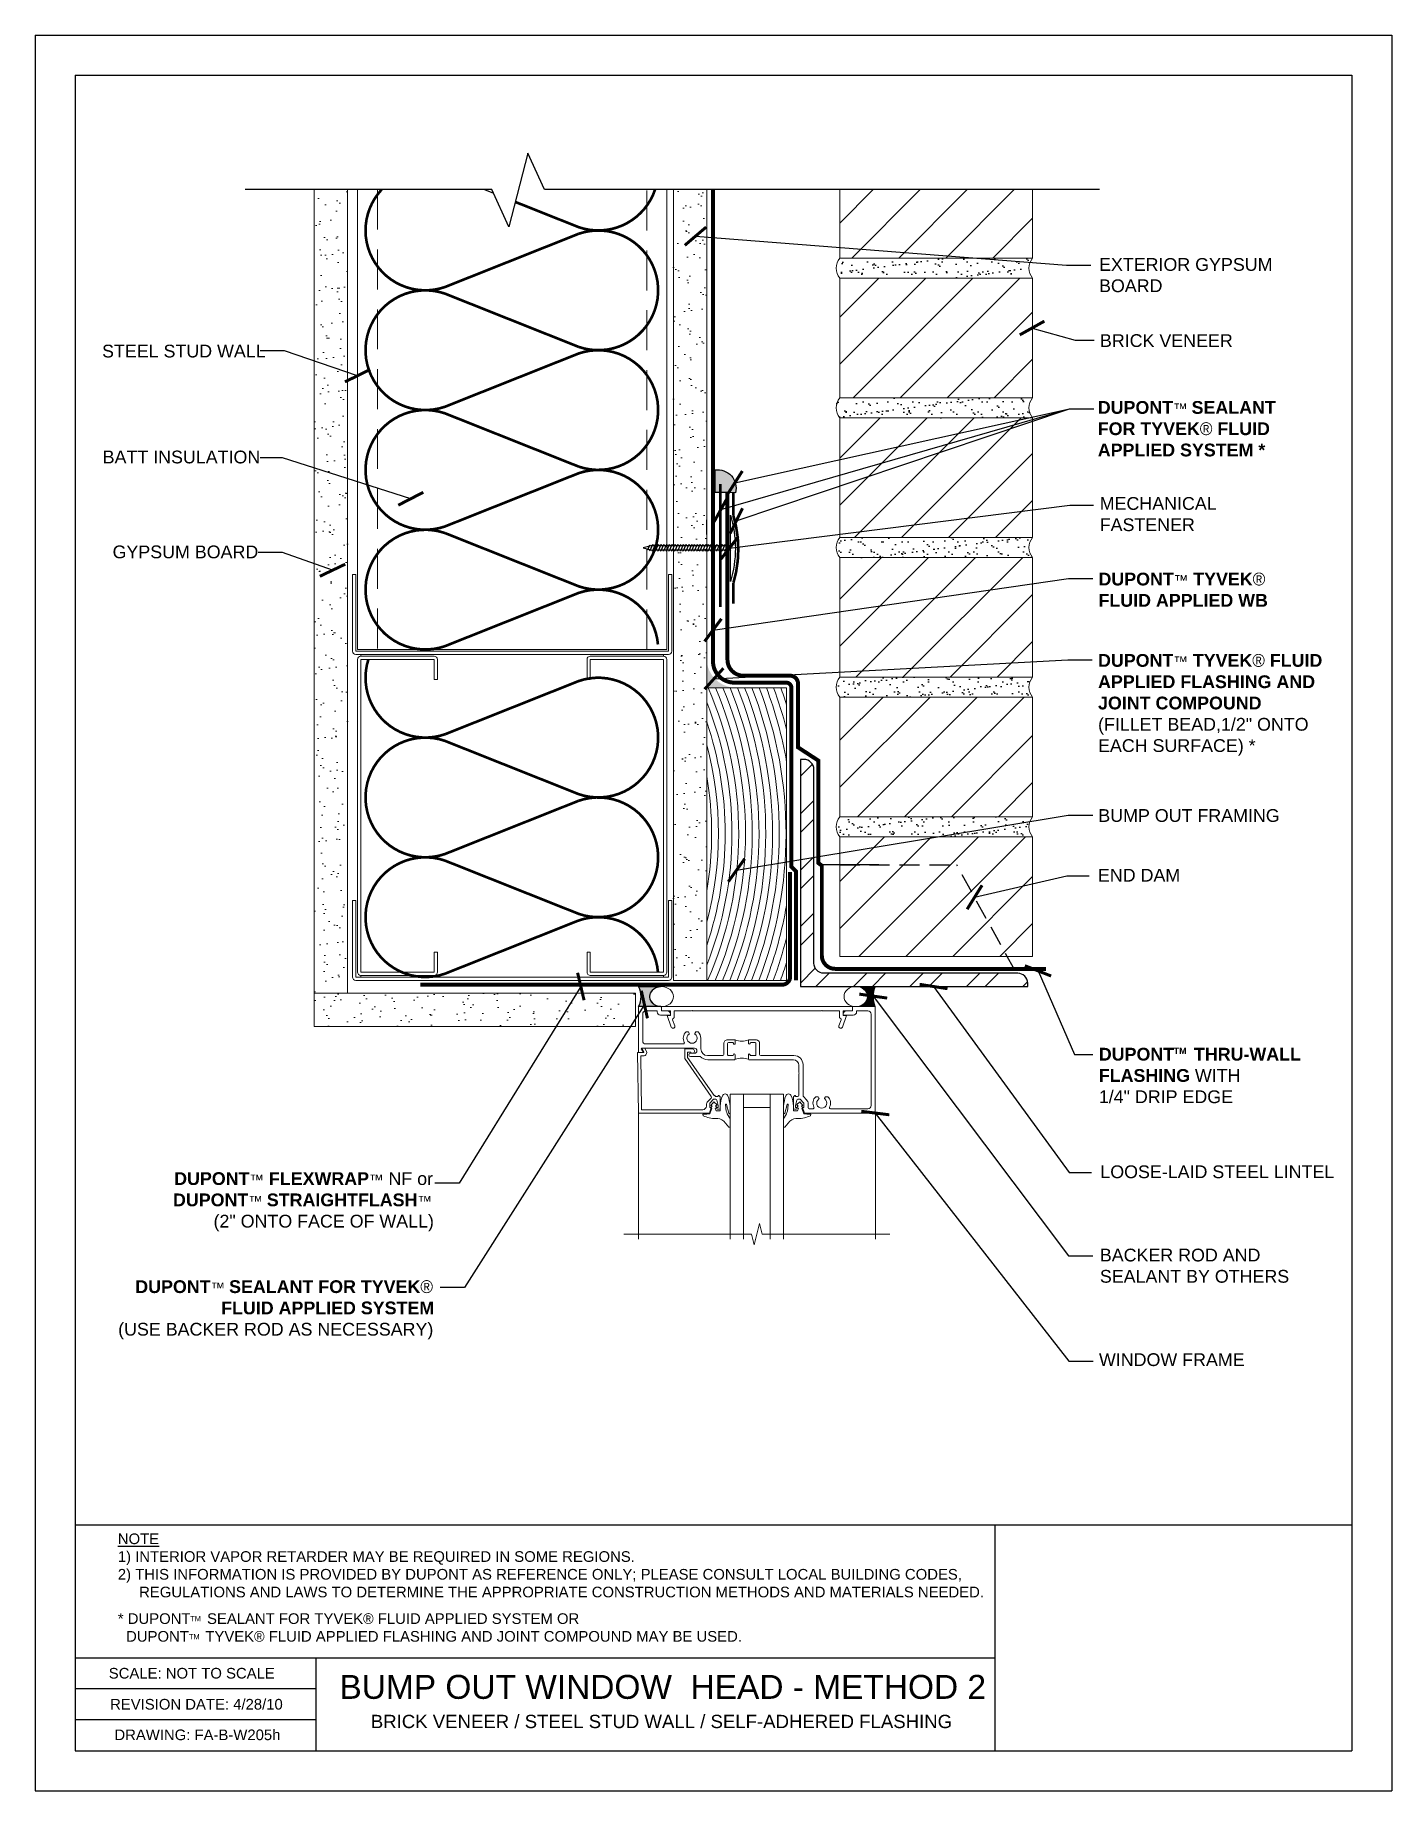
# Model space of a CAD drawing. Extents: x 499.2 to 524.7, y -313 to -280.
import ezdxf

# ---------------------------------------------------------------- set-up
doc = ezdxf.new("R2010")
doc.units = 0
doc.header["$LTSCALE"] = 1.5
doc.header["$MEASUREMENT"] = 0
for name, pattern in [('DASHED', [0.75, 0.5, -0.25]), ('DASHED2', [0.375, 0.25, -0.125]), ('HIDDEN', [0.375, 0.25, -0.125])]:
    doc.linetypes.add(name, pattern=pattern)
doc.layers.get('0').update_dxf_attribs({"color": 8, "linetype": 'CONTINUOUS'})
for name, color, linetype in [('8x11-ttb$0$B', 5, 'CONTINUOUS'), ('CMU', 250, 'CONTINUOUS'), ('DuPont Self-Adhered Flashing', 252, 'CONTINUOUS'), ('DuPont Thru-Wall Flashing', 252, 'CONTINUOUS'), ('INSULATION', 241, 'CONTINUOUS'), ('SEALANT', 250, 'CONTINUOUS'), ('STRUCTURE', 250, 'CONTINUOUS'), ('TEXT', 7, 'CONTINUOUS'), ('Tyvek FA Flashing and Joint Treatment', 150, 'DASHED2'), ('Tyvek FA WB', 10, 'DASHED2')]:
    doc.layers.add(name, color=color, linetype=linetype)
for name, color, linetype, lineweight in [('A-Anno-txt0', 250, 'CONTINUOUS', 18), ('A-Backer Rod', 250, 'CONTINUOUS', 15), ('A-Glazing', 250, 'CONTINUOUS', 15), ('A-Sealant', 250, 'CONTINUOUS', 15), ('A-Window Gasket', 250, 'CONTINUOUS', 13), ('brick', 250, 'CONTINUOUS', 5), ('Gyp Board', 250, 'CONTINUOUS', 20), ('Metal Stud', 250, 'CONTINUOUS', 18), ('Non-Flanged Window', 250, 'CONTINUOUS', 20), ('Wood', 250, 'CONTINUOUS', 20)]:
    doc.layers.add(name, color=color, linetype=linetype, lineweight=lineweight)
doc.layers.add('TYVEK Commercial Wrap D', color=7, linetype='DASHED', true_color=0x00538e)
doc.layers.add('VIEWPORT', color=7, linetype='CONTINUOUS', plot=False)
doc.styles.add('DETAILS', font='sanss___.ttf', dxfattribs={"height": 1})
doc.dimstyles.new('ARCH_1_1-2_IN', dxfattribs={"dimscale": 0, "dimtxt": 0.09375, "dimasz": 0.09375, "dimexe": 0.0625, "dimexo": 0.0625, "dimgap": 0.0625, "dimtad": 1, "dimdec": 4, "dimlfac": 8, "dimzin": 3, "dimdsep": 46, "dimlunit": 4, "dimtxsty": 'Standard', "dimblk1": 'ARCHTICK', "dimblk2": 'ARCHTICK', "dimsah": 1, "dimcen": 0.0625, "dimdle": 0.0625, "dimclrd": 256, "dimclre": 256, "dimclrt": 256, "dimadec": 0, "dimazin": 0, "dimtfac": 1, "dimtdec": 4, "dimtmove": 0, "dimatfit": 3, "dimldrblk": 'ARCHTICK', "dimfxl": 1, "dimfrac": 2, "dimtolj": 1, "dimtzin": 0, "dimlwd": -1, "dimlwe": -1, "dimarcsym": 0})

msp = doc.modelspace()

# ---------------------------------------------------------------- texts
at = {"layer": 'TEXT', "style": 'DETAILS'}
for s, insert, char_height, width, attachment_point in [('EXTERIOR GYPSUM \\PBOARD', (519.1798458023444, -284.2191773976512, 2.979996827461446e-09), 0.239999999976, 6.521350676943849, 1), ('BRICK VENEER', (519.196652951473, -285.6499435248438, 2.979996827461446e-09), 0.239999999976, 6.521350676943849, 1), ('STEEL STUD WALL', (500.4423173934529, -285.8470633193094, 2.979996827461446e-09), 0.239999999976, 6.521350676943849, 1), ('{\\fSansSerif|b1|i0|c2|p2;DUPONT\\fArial|b0|i0|c0|p32;\\H0.8125x;™\\fArial|b1|i0|c0|p32; \\H1.2308x;SEALANT \\PFOR TYVEK\\fSymbol|b0|i0|c2|p18;â\\fArial|b0|i0|c0|p32; \\fArial|b1|i0|c0|p32;FLUID \\PAPPLIED SYSTEM *}', (519.1561567900541, -286.9061643817776, 2.979996827461446e-09), 0.239999999976, 6.521350676943849, 1), ('BATT INSULATION', (500.4534086806157, -287.8380634389629, 2.979996827461446e-09), 0.239999999976, 6.521350676943849, 1), ('MECHANICAL \\PFASTENER ', (519.1926410346581, -288.710754284136, 2.979996827461446e-09), 0.239999999976, 6.521350676943849, 1), ('GYPSUM BOARD', (500.6393450769515, -289.6213318197962, 2.979996827461446e-09), 0.239999999976, 6.521350676943849, 1), ('{\\fSansSerif|b1|i0|c2|p2;DUPONT\\fArial|b0|i0|c0|p32;\\H0.8125x;™\\fSansSerif|b1|i0|c2|p2;\\H1.2308x; TYVEK\\fSymbol|b0|i0|c2|p18;â\\fSansSerif|b1|i0|c2|p2; \\PFLUID APPLIED WB}', (519.169320160827, -290.1321247976113, 2.979996827461446e-09), 0.239999999976, 6.521350676943849, 1), ('{\\fSansSerif|b1|i0|c2|p2;DUPONT\\fArial|b0|i0|c0|p32;\\H0.8125x;™\\fSansSerif|b1|i0|c2|p2;\\H1.2308x; TYVEK\\fSymbol|b0|i0|c2|p18;â\\fSansSerif|b1|i0|c2|p2; FLUID \\PAPPLIED FLASHING AND \\PJOINT COMPOUND\\fSansSerif|b0|i0|c2|p2; \\P(FILLET BEAD,1/2" ONTO \\PEACH SURFACE) *}', (519.1610888737509, -291.6613803245688, 2.979996827461446e-09), 0.239999999976, 6.521350676943849, 1), ('BUMP OUT FRAMING', (519.1665912568845, -294.5761160267043, 2.979996827461446e-09), 0.239999999976, 6.521350676943849, 1), ('END DAM', (519.1596919449769, -295.6984444156681), 0.239999999976, 6.521350676943849, 1), ('\\A1;{\\fSansSerif|b1|i0|c2|p2;DUPONT    THRU-WALL\\PFLASHING} WITH \\P1/4" DRIP EDGE', (519.1756818171162, -299.5837372212573, 2.979996827461446e-09), 0.24, 5.838992667675484, 4), ('LOOSE-LAID STEEL LINTEL', (519.2042878944025, -301.2722970096469, 2.979996827461446e-09), 0.239999999976, 6.521350676943849, 1), ('\\pi1.7625;{\\fSansSerif|b1|i0|c2|p2;DUPONT\\fArial|b0|i0|c0|p32;\\H0.8125x;™\\fSansSerif|b1|i0|c2|p2;\\H1.2308x; FLEXWRAP\\fArial|b0|i0|c0|p32;\\H0.81248x;™\\fSansSerif|b1|i0|c2|p2;\\H1.2308x; \\fSansSerif|b0|i0|c2|p2;NF }or \\P\\pi1.7405;{\\fSansSerif|b1|i0|c2|p2;\\H0.99997x;DUPONT\\fArial|b0|i0|c0|p32;\\H0.8125x;™\\fArial|b1|i0|c0|p32; \\H1.2308x;STRAIGHTFLASH\\fArial|b0|i0|c0|p32;\\H0.81248x;™\\fSansSerif|b0|i0|c2|p2;\\H1.2308x;\\P\\pi2.5023;(2" ONTO FACE OF WALL)}', (500.0344862538478, -301.4003805381039, 2.979996827461446e-09), 0.239999999976, 6.521350676943849, 1), ('BACKER ROD AND \\PSEALANT BY OTHERS', (519.1953315059254, -302.8372761410644, 2.979996827461446e-09), 0.239999999976, 6.521350676943849, 1), ('\\pi1.5423;{\\fSansSerif|b1|i0|c2|p2;DUPONT\\fArial|b0|i0|c0|p32;\\H0.8125x;™\\fArial|b1|i0|c0|p32; \\H1.2308x;SEALANT FOR TYVEK\\fSymbol|b0|i0|c2|p18;â\\fArial|b0|i0|c0|p32; \\P\\pi3.1562;\\fArial|b1|i0|c0|p32;FLUID APPLIED SYSTEM\\P\\pi1.2207;\\fArial|b0|i0|c0|p32;\\H0.99998x;(USE BACKER ROD AS NECESSARY)}', (499.5237303722304, -303.431260785427, 2.979996827461446e-09), 0.239999999976, 7.112845512646311, 1), ('WINDOW FRAME', (519.1784551297517, -304.8033638576882, 2.979996827461446e-09), 0.239999999976, 6.521350676943849, 1), ('{\\LNOTE\\P}1) INTERIOR VAPOR RETARDER MAY BE REQUIRED IN SOME REGIONS.\\P\\pi-0.4,l0.4;2) THIS INFORMATION IS PROVIDED BY DUPONT AS REFERENCE ONLY; PLEASE CONSULT LOCAL BUILDING CODES, REGULATIONS AND LAWS TO DETERMINE THE APPROPRIATE CONSTRUCTION METHODS AND MATERIALS NEEDED.\\P{\\H0.5x;\\P\\pi0,l0;}* DUPONT    SEALANT FOR TYVEK{\\fSymbol|b0|i0|c2|p18;â} FLUID APPLIED SYSTEM OR \\P\\pi-0.2,l0.2;  DUPONT    TYVEK{\\fSymbol|b0|i0|c2|p18;â} FLUID APPLIED FLASHING AND JOINT COMPOUND MAY BE USED.', (500.73827319521, -308.190380644258, 5.959993654922892e-09), 0.2, 16.47484938053185, 1), ('TM', (502.0985050717998, -309.7416017689394, 5.959993654922892e-09), 0.1, 8.310000000000002, 1), ('TM', (502.074252888975, -310.0805632631129, 5.959993654922892e-09), 0.1, 8.310000000000002, 1), ('\\pi-0.033334,l0.033334,t0.1;SCALE: NOT TO SCALE', (500.5680864118429, -310.7170143141563, 2.979996827461445e-09), 0.2, 16.26451670448571, 1), ('\\pi0.76781;{\\H0.9x;BUMP OUT WINDOW  HEAD - METHOD 2} \\P\\pi1.3577;{\\H0.5x;BRICK VENEER / STEEL STUD WALL / SELF-ADHERED FLASHING}', (504.135745387521, -310.8487225061915, 2.979996827461446e-09), 0.5, 13.39364764594225, 1), ('\\pi-0.033334,l0.033334,t0.1;DRAWING: FA-B-W205h', (500.6743289973882, -311.8750869887845, 2.979996827461445e-09), 0.2, 16.26451670448571, 1)]:
    msp.add_mtext(s, dxfattribs=dict(at, insert=insert, char_height=char_height, width=width, attachment_point=attachment_point))
at = {"layer": 'TEXT', "insert": (520.5824224550394, -299.1188485547261, 2.979996827461446e-09), "char_height": 0.12, "attachment_point": 4, "style": 'DETAILS'}
msp.add_mtext('{\\fSansSerif|b1|i0|c2|p2;TM}', dxfattribs=at)

# ---------------------------------------------------------------- blocks, each defined once
blk = doc.blocks.new('_ArchTick')
at = {"color": 0, "linetype": 'ByBlock', "const_width": 0.15}
blk.add_lwpolyline([(-0.5, -0.5), (0.5, 0.5)], dxfattribs=at)
blk = doc.blocks.new('Revsion Date')
at = {"layer": 'TEXT', "insert": (0.000131622949083976, 0.2031688605532622, 2.979996827461446e-09), "char_height": 0.2, "width": 16.26451670448571, "attachment_point": 1, "style": 'DETAILS'}
blk.add_mtext('\\pi-0.033334,l0.033334,t0.1;REVISION DATE: 4/28/10', dxfattribs=at)

# ---------------------------------------------------------------- hatches: boundary and pattern name
at = {"layer": 'brick'}
h = msp.add_hatch(dxfattribs=at)
h.set_pattern_fill('_USER', color=256, scale=0.625, angle=45, style=0, pattern_type=0)
h.set_pattern_definition([(45, (395.1638925467643, -126.9305632864438), (-0.4419417382415922, 0.4419417382415922), [])])
h.paths.add_polyline_path([(517.9312696491797, -286.8439848356936), (517.9312696491793, -284.5939848356936), (514.3062696491795, -284.5939848356936), (514.3062696491795, -286.8439848356936)])
h.paths.add_polyline_path([(517.9312696491795, -289.4689848356936), (517.9312696491795, -287.2189848356936), (514.3062696491795, -287.2189848356936), (514.3062696491795, -289.4689848356936)])
h.paths.add_polyline_path([(514.3062696491797, -289.8439848356936), (514.3062696491795, -292.0939848356936), (517.9312696491795, -292.0939848356936), (517.9312696491795, -289.8439848356936)])
h.paths.add_polyline_path([(514.3062696491795, -292.4689848356936), (514.3062696491795, -294.7189848356936), (517.9312696491795, -294.7189848356936), (517.9312696491795, -292.4689848356936)])
h.paths.add_polyline_path([(517.9312696491795, -295.0939848356936), (514.3062696491795, -295.0939848356936), (514.3062696491797, -295.4689848356937), (516.8147055658926, -295.4689848356936), (517.8497041510495, -297.3439848356937), (517.9312696491797, -297.3439848356936)])
h.paths.add_polyline_path([(516.8147055658926, -295.4689848356936), (514.3062696491797, -295.4689848356936), (514.3062696491795, -297.3439848356936), (517.8497041510495, -297.3439848356937)], flags=16)
h.paths.add_polyline_path([(517.9312696491795, -282.9328470012854), (514.3062696491793, -282.9328470012854), (514.3062696491793, -284.2189848356936), (517.9312696491795, -284.2189848356936)])
at = {"layer": 'CMU'}
h = msp.add_hatch(dxfattribs=at)
h.set_pattern_fill('AR-SAND', color=256, scale=0.15, style=0)
h.set_pattern_definition([(37.50000000000001, (193.7755574613665, -271.5365725593933), (-0.009449003716441223, 0.2890235653519738), [0, -0.228, 0, -0.255, 0, -0.24375]), (7.499999999999999, (193.7755574613665, -271.5365725593933), (0.2654665057901591, 0.423321909784461), [0, -0.123, 0, -0.2055, 0, -0.07875]), (327.5, (193.5910574613665, -271.5365725593933), (0.4671212792627242, 0.0008488580305446746), [0, -0.075, 0, -0.27, 0, -0.3525]), (317.5, (193.5910574613665, -271.5365725593933), (0.450918990685844, 0.1316513347401374), [0, -0.0375, 0, -0.177, 0, -0.2025])])
h.paths.add_polyline_path([(517.9312696491795, -284.2218513362229), (514.3062696491795, -284.2218513362229, 0.3636398934486824), (514.3062696491795, -284.5968513362229), (517.9312696491795, -284.5968513362229, -0.3636398934486824)])
h.paths.add_polyline_path([(517.9312696491795, -286.8468513362229), (514.3062696491795, -286.8468513362229, 0.3636398934486824), (514.3062696491795, -287.2218513362229), (517.9312696491795, -287.2218513362229, -0.3636398934486824)])
h.paths.add_polyline_path([(517.9312696491795, -289.4718513362229), (514.3062696491795, -289.4718513362229, 0.3636398934486845), (514.3062696491795, -289.8468513362229), (517.9312696491795, -289.8468513362229, -0.3636398934486845)])
h.paths.add_polyline_path([(517.9312696491795, -292.0968513362229), (514.3062696491795, -292.0968513362229, 0.3636398934486845), (514.3062696491795, -292.4718513362229), (517.9312696491795, -292.4718513362229, -0.3636398934486845)])
h.paths.add_polyline_path([(517.9312696491795, -294.7218513362229), (514.3062696491795, -294.7218513362229, 0.3636398934486845), (514.3062696491795, -295.0968513362229), (517.9312696491795, -295.0968513362229, -0.3636398934486845)])
at = {"layer": 'Gyp Board'}
h = msp.add_hatch(dxfattribs=at)
h.set_pattern_fill('AR-SAND', color=256, scale=0.25, style=0)
h.set_pattern_definition([(37.50000000000001, (541.1751233216146, -309.7796725247982), (-0.01574833952740204, 0.4817059422532897), [0, -0.38, 0, -0.425, 0, -0.40625]), (7.499999999999999, (541.1751233216146, -309.7796725247982), (0.4424441763169318, 0.7055365163074351), [0, -0.205, 0, -0.3425, 0, -0.13125]), (327.5, (540.8676233216146, -309.7796725247982), (0.7785354654378738, 0.001414763384241124), [0, -0.125, 0, -0.45, 0, -0.5875]), (317.5, (540.8676233216146, -309.7796725247982), (0.7515316511430733, 0.2194188912335623), [0, -0.0625, 0, -0.295, 0, -0.3375])])
h.paths.add_polyline_path([(505.0562696491799, -282.9328470012854), (504.8812789054178, -282.9328470012854), (504.43126964918, -282.9328470012854), (504.4312696491796, -298.034137234004), (505.0562696491796, -298.034137234004)])
h.paths.add_polyline_path([(511.8062696491796, -282.9328470012854), (511.1812696491798, -282.9328470012854), (511.1812696491796, -297.794137234004), (511.8062696491796, -297.794137234004)])
h = msp.add_hatch(dxfattribs=at)
h.set_pattern_fill('AR-SAND,_O', color=256, scale=0.25, angle=-90.00000000000001)
h.set_pattern_definition([(127.5, (1065.471153849544, -2080.183912093076), (-0.4817059422532897, -0.01574833952740195), [0, -0.38, 0, -0.425, 0, -0.40625]), (97.49999999999987, (1065.471153849544, -2080.183912093076), (-0.705536516307435, 0.4424441763169319), [0, -0.205, 0, -0.3425, 0, -0.13125]), (57.49999999999998, (1065.471153849544, -2080.491412093076), (-0.001414763384240926, 0.7785354654378738), [0, -0.1249999999999995, 0, -0.4499999999999982, 0, -0.5874999999999964]), (47.49999999999996, (1065.471153849544, -2080.491412093076), (-0.2194188912335621, 0.7515316511430734), [0, -0.0625, 0, -0.295, 0, -0.3375])])
h.paths.add_polyline_path([(504.4312696491796, -298.034137234004), (504.4312696491796, -298.659137234004), (510.4658420913984, -298.659137234004), (510.4658420913984, -298.034137234004)])
at = {"layer": 'SEALANT', "linetype": 'Continuous'}
h = msp.add_hatch(color=256, dxfattribs=at)
edge = h.paths.add_edge_path()
edge.add_arc((512.0131088571343, -288.5413199656446), 0.3441322299249296, -14.641672197195192, 98.43551844311838, ccw=False)
edge.add_line((512.3460655925588, -288.6283073440887), (512.2347517612112, -288.6278548203285))
edge.add_line((512.2347517612112, -288.6278548203285), (511.9626259446813, -288.6278548203285))
edge.add_line((511.9626259446813, -288.6278548203285), (511.9626259446813, -288.2009107013415))
at = {"layer": 'SEALANT'}
h = msp.add_hatch(color=256, dxfattribs=at)
h.dxf.hatch_style = 1
edge = h.paths.add_edge_path()
edge.add_line((510.9423683263657, -298.2885868796396), (510.5268336751898, -298.2885868796396))
edge.add_arc((510.1557632520482, -298.1011295898651), 0.4157324793904046, 333.198015599936, 386.9109299082614)
edge.add_line((510.5264765624643, -297.9129670646364), (510.9365640894052, -297.9129670646364))
edge.add_arc((510.9598227159136, -298.1670262672221), 0.2551216222226348, 95.23073682215808, 135.4163850388761)
edge.add_arc((510.894257212425, -298.1006372004645), 0.1618272552155245, 135.8626433203986, 215.6300560562126)
edge.add_arc((510.9519037875986, -298.0512123723063), 0.2375659524272433, 217.219695169789, 267.6996346296816)
h = msp.add_hatch(color=256, dxfattribs=at)
h.dxf.hatch_style = 1
edge = h.paths.add_edge_path()
edge.add_line((514.9768288635508, -297.9103091844898), (514.6066868683388, -297.9103091844898))
edge.add_ellipse((514.6066868683392, -298.0994277985775), major_axis=(0.2192275069742515, -5.369347959466155e-17), ratio=0.8626591466456878, start_angle=270, end_angle=450, ccw=False)
edge.add_line((514.6066868683389, -298.2885464126654), (514.9745600179094, -298.2885464126654))
edge.add_arc((515.4593751222517, -298.1023291438825), 0.5193482036083467, 158.3008732832439, 201.0117606362948, ccw=False)
at = {"layer": 'STRUCTURE'}
h = msp.add_hatch(dxfattribs=at)
h.set_pattern_fill('ANSI32', color=256, scale=2, style=0)
h.set_pattern_definition([(45, (0, -315.0262882747649), (-0.5303300858899106, 0.5303300858899107), []), (45, (0.35355339, -315.0262882747649), (-0.5303300858899106, 0.5303300858899107), [])])
edge = h.paths.add_edge_path()
edge.add_line((513.5708706782061, -294.8270686815558), (513.5708706782061, -297.9103031456191))
edge.add_line((513.5708706782061, -297.9103031456191), (515.768559493747, -297.9103031456191))
edge.add_line((515.768559493747, -297.9103031456191), (517.8386396366518, -297.9103031456191))
edge.add_line((517.8386396366518, -297.9103031456191), (517.8386396366518, -297.847803145619))
edge.add_arc((517.6511396366518, -297.847803145619), 0.1875, 0, 90)
edge.add_line((517.6511396366518, -297.660303145619), (515.768559493747, -297.660303145619))
edge.add_line((515.768559493747, -297.6603031456191), (514.0083706782061, -297.6603031456191))
edge.add_arc((514.0083706782061, -297.4728031456191), 0.1874999999999964, 179.9999999999989, 270, ccw=False)
edge.add_line((513.8208706782061, -297.4728031456191), (513.8208706782061, -294.7244574037669))
edge.add_line((513.8208706782061, -294.724457403767), (513.8208706782061, -293.8300341871734))
edge.add_arc((513.6333706782061, -293.8300341871734), 0.1875, 0, 90)
edge.add_line((513.6333706782061, -293.6425341871734), (513.5708706782061, -293.6425341871734))
edge.add_line((513.5708706782061, -293.6425341871734), (513.5708706782061, -294.8270686815557))
at = {"layer": 'Tyvek FA Flashing and Joint Treatment', "ltscale": 0.5}
h = msp.add_hatch(color=256, dxfattribs=at)
h.dxf.hatch_style = 1
edge = h.paths.add_edge_path()
edge.add_line((511.8062696491796, -292.2931318699411), (511.8062696491796, -291.7931318699412))
edge.add_arc((512.3583381833517, -291.741063335769), 0.554518528702023, 185.3879330116911, 264.612066988313)
edge.add_line((512.3062696491796, -292.2931318699411), (511.8062696491796, -292.2931318699411))

# ---------------------------------------------------------------- linework, layer by layer
at = {"layer": '8x11-ttb$0$B', "color": 7}
for p, q in [((499.9336701155289, -280.7784869836718, 2.979996827461446e-09), (499.9336701155289, -312.2784869836718, 2.979996827461446e-09)), ((499.9336701155289, -280.7784869836718, 2.979996827461446e-09), (523.9336701155289, -280.7784869836718, 2.979996827461446e-09)), ((523.9336701155289, -280.7784869836718, 2.979996827461446e-09), (523.9336701155289, -312.2784869836718, 2.979996827461446e-09)), ((499.9336701155289, -310.5278207188284, 2.979996827461446e-09), (517.2222171283679, -310.5278207188284, 2.979996827461446e-09)), ((499.9336701155289, -312.2784869836718, 2.979996827461446e-09), (523.9336701155289, -312.2784869836718, 2.979996827461446e-09))]:
    msp.add_line(p, q, dxfattribs=at)
for points, elevation in [([(523.9336701155289, -308.0331666704011), (499.9336701155289, -308.0331666704011)], 2.979996827461446e-09), ([(517.2222171283679, -308.0331666704011), (517.2222171283679, -312.2784869836718)], 2.979996827461446e-09), ([(504.4602203942488, -310.5278207188284), (504.4602203942488, -312.2784869836718)], 2.979996827461446e-09), ([(504.4602203942488, -311.1114207188284), (499.9336701155289, -311.1114207188284)], 2.979996827461445e-09), ([(504.4602203942488, -311.6950207188283), (499.9336701155289, -311.6950207188283)], 2.979996827461445e-09)]:
    msp.add_lwpolyline(points, dxfattribs=dict(at, elevation=elevation))
at = {"layer": 'A-Anno-txt0', "lineweight": 13}
msp.add_lwpolyline([(510.2476259085857, -302.5656904663118), (512.6476159085857, -302.5656904663118), (512.6976359085857, -302.7656704663117), (512.7976159085856, -302.3656904663117), (512.8476159085858, -302.5656904663118), (515.2476259085859, -302.5656904663118)], dxfattribs=at)
at = {"layer": 'A-Backer Rod'}
for centre, major_axis, ratio in [((510.957375922859, -298.1005896962925), (0.2256227642255621, -1.381495353187958e-17), 0.8319303761802328), ((514.6066868683389, -298.0994277985775), (0.2192275069742516, -5.369347959466161e-17), 0.8626591466456875)]:
    msp.add_ellipse(centre, major_axis=major_axis, ratio=ratio, dxfattribs=at)
at = {"layer": 'A-Glazing'}
for p, q in [((512.2481335906257, -299.9328420419969), (512.2481335906257, -302.6596110154263)), ((512.4981335906257, -299.9328420419969), (512.4981335906257, -302.6596110154263)), ((512.9981335906257, -299.9328420419969), (512.9981335906257, -302.6596110154263)), ((513.2481335906257, -299.9328420419969), (513.2481335906257, -302.6596110154263))]:
    msp.add_line(p, q, dxfattribs=at)
at = {"layer": 'A-Sealant'}
for centre, radius, start, end in [((515.459375122252, -298.1023291438825), 0.519348203608798, 158.300873283251, 201.011760636267), ((512.4650730558728, -298.58472531764), 0.3518166098422099, 249.1882451131787, 290.8117548868212), ((512.4650730558728, -299.6074484416392), 0.3518166098422099, 69.1882451131787, 110.8117548868213)]:
    msp.add_arc(centre, radius, start, end, dxfattribs=at)
at = {"layer": 'A-Window Gasket'}
for points in [[(511.8746449947719, -300.1938400138325), (511.9014615213108, -300.1987143144304), (511.8673313971897, -300.3059489121122), (511.8063847465297, -300.3108232109909), (511.730829876171, -300.3078420419969), (511.7409204177291, -300.3388515846182, 0.1257100272134179), (511.9729118197513, -300.3905939122118, -0.2260837189018228), (512.1264973801829, -300.4403117708559), (512.2220526898425, -300.5512523890162, 0.6449762263124317), (512.2479869818605, -300.5395110465427), (512.2464072448327, -300.4102741109132, 0.1518691569180708), (512.2300544682362, -300.3658389565639), (512.191551279941, -300.3059131772955, -0.02934546717884474), (512.1741563907381, -300.2540305341029), (512.1569261011546, -300.1322365242659, -0.6538117075652882), (512.1771669120574, -300.1252497873005), (512.2212586592798, -300.2904987047904, 0.8886355728344962), (512.2464072448327, -300.288437273891), (512.2464072448327, -300.1541916534983, 0.06420464893641442), (512.2039747829233, -299.965575396791, 0.6896355001773956), (512.101366052535, -299.965575396791, 0.07035608683589237), (512.0601335906256, -300.1541916534983), (512.0601335906256, -300.249894463832), (511.9867868326492, -300.249894463832), (511.9648460378317, -300.1962771641314), (512.0038518957451, -300.1914028652528), (511.969721769553, -300.1548456159259), (512.0014140298842, -300.1329112666735), (511.9404673771535, -300.0792939686924), (511.8843964582148, -300.1450970164492), (511.9087751188929, -300.1548456159259)], [(513.6216221864797, -300.1938400138325), (513.5948056599407, -300.1987143144304), (513.6289357840619, -300.3059489121122), (513.689882434722, -300.3108232109909), (513.7654373050807, -300.3078420419969), (513.7553467635223, -300.3388515846182, -0.1257100272134179), (513.5233553615003, -300.3905939122118, 0.2260837189018228), (513.3697698010687, -300.4403117708559), (513.2742144914091, -300.5512523890162, -0.6449762263124317), (513.2482801993906, -300.5395110465427), (513.2498599364187, -300.4102741109132, -0.1518691569180708), (513.2662127130152, -300.3658389565639), (513.3047159013106, -300.3059131772955, 0.02934546717884474), (513.3221107905133, -300.2540305341029), (513.339341080097, -300.1322365242659, 0.6538117075652882), (513.319100269194, -300.1252497873005), (513.2750085219718, -300.2904987047904, -0.8886355728344962), (513.2498599364187, -300.288437273891), (513.2498599364187, -300.1541916534983, -0.06420464893641442), (513.2922923983283, -299.965575396791, -0.6896355001773956), (513.3949011287164, -299.965575396791, -0.07035608683589237), (513.4361335906258, -300.1541916534983), (513.4361335906258, -300.249894463832), (513.5094803486024, -300.249894463832), (513.53142114342, -300.1962771641314), (513.4924152855065, -300.1914028652528), (513.5265454116984, -300.1548456159259), (513.4948531513671, -300.1329112666735), (513.5557998040981, -300.0792939686924), (513.6118707230366, -300.1450970164492), (513.5874920623585, -300.1548456159259)]]:
    msp.add_lwpolyline(points, format="xyb", close=True, dxfattribs=at)
at = {"layer": 'brick', "linetype": 'Continuous'}
msp.add_lwpolyline([(514.3062696491795, -282.9328470012854), (514.3062696491795, -284.2218513362229), (517.9312696491795, -284.2218513362229), (517.9312696491795, -282.9328470012854)], dxfattribs=at)
for points in [[(514.3062696491795, -286.8468513362229), (517.9312696491795, -286.8468513362229), (517.9312696491795, -284.5968513362229), (514.3062696491795, -284.5968513362229)], [(514.3062696491795, -289.4718513362229), (517.9312696491795, -289.4718513362229), (517.9312696491795, -287.2218513362229), (514.3062696491795, -287.2218513362229)], [(514.3062696491795, -292.0968513362229), (517.9312696491795, -292.0968513362229), (517.9312696491795, -289.8468513362229), (514.3062696491795, -289.8468513362229)], [(514.3062696491795, -294.7218513362229), (517.9312696491795, -294.7218513362229), (517.9312696491795, -292.4718513362229), (514.3062696491795, -292.4718513362229)], [(514.3062696491795, -297.3468513362229), (517.9312696491795, -297.3468513362229), (517.9312696491795, -295.0968513362229), (514.3062696491795, -295.0968513362229)]]:
    msp.add_lwpolyline(points, close=True, dxfattribs=at)
for centre in [(514.5299884066112, -284.4093513362229), (518.1549884066112, -284.4093513362229), (514.5299884066112, -287.0343513362229), (518.1549884066112, -287.0343513362229), (514.5299884066112, -289.6593513362229), (518.1549884066112, -289.6593513362229), (514.5299884066112, -292.2843513362229), (518.1549884066112, -292.2843513362229), (514.5299884066112, -294.9093513362229), (518.1549884066112, -294.9093513362229)]:
    msp.add_arc(centre, 0.2919012374533256, 140.0334297092303, 219.9665702907697, dxfattribs=at)
at = {"layer": 'DuPont Self-Adhered Flashing', "const_width": 0.075}
msp.add_lwpolyline([(506.423161589466, -297.8754199014745), (512.8293907050165, -297.8754199014745), (513.2244746380397, -297.8754804435761, 0.4142135623730125), (513.3744746380397, -297.7254804435761), (513.3744746380403, -295.7575643809676)], format="xyb", dxfattribs=at)
at = {"layer": 'DuPont Thru-Wall Flashing'}
msp.add_line((515.0385006907338, -295.6261652126536), (513.9586078318081, -295.6261652126536), dxfattribs=at)
at = {"layer": 'DuPont Thru-Wall Flashing', "linetype": 'HIDDEN'}
for p, q in [((514.3062696491795, -295.6261652126536), (516.5058081162318, -295.6261652126535)), ((517.6044342969618, -297.6164327535086, 2.979996827461446e-09), (516.5058081162318, -295.6261652126535, 2.979996827461446e-09))]:
    msp.add_line(p, q, dxfattribs=at)
at = {"layer": 'DuPont Thru-Wall Flashing', "elevation": 2.979996827461446e-09}
msp.add_lwpolyline([(512.1964522099477, -288.6278548203285, 0.075, 0.075, 0), (512.1964522099477, -291.7683941787267, 0.075, 0.075, 0.4142135623730513), (512.4964522099476, -292.0683941787267, 0.075, 0.075, 0), (513.3724740604835, -292.0683941787267, 0.075, 0.075, -0.4142135623731003), (513.5224740604834, -292.2183941787267, 0.075, 0.075, 0), (513.5224740604834, -293.4149705680765, 0.075, 0.075, 0), (513.9036690074946, -293.663871187973, 0.075, 0.075, 0), (513.9036690074947, -295.587966956763, 0.075, 0.075, 0), (513.9697023476901, -295.6383983282008, 0.075, 0.075, 0), (513.9697023476901, -297.3280311757376, 0.075, 0.075, 0.414157893119434), (514.2196548300751, -297.5780311712217, 0.075, 0.075, 0), (516.9828760904547, -297.5786955534626, 0.075, 0.075, 0), (518.1812696491795, -297.5789233326824, 0, 0, 0)], format="xyseb", dxfattribs=at)
at = {"layer": 'Gyp Board'}
for points in [[(504.43126964918, -282.9328470012854), (504.4312696491796, -298.034137234004), (505.0562696491796, -298.034137234004), (505.05626964918, -282.9328470012854)], [(511.8062696491798, -282.9328470012854), (511.8062696491796, -297.794137234004), (511.1812696491796, -297.794137234004), (511.1812696491798, -282.9328470012854)]]:
    msp.add_lwpolyline(points, dxfattribs=at)
msp.add_lwpolyline([(504.4312696491796, -298.034137234004), (504.4312696491796, -298.659137234004), (510.4658420913984, -298.659137234004), (510.4658420913984, -298.034137234004)], close=True, dxfattribs=at)
at = {"layer": 'INSULATION', "color": 253, "const_width": 0.05}
for points in [[(509.7684497702717, -288.2003872340021, 0.08350435861279466), (509.4004503859043, -288.2622779013814), (506.8864491546412, -289.2634965666223, -1.404370499403762), (506.8864491546439, -287.1372779013826), (509.4004503859039, -288.1384965666223, 1.404370499398822), (509.4004503859039, -286.0122779013811), (506.8864491546403, -287.0134965666221, -1.404370499403763), (506.8864491546432, -284.8872779013824), (509.400450385903, -285.8884965666221, 1.404370499398822), (509.4004503859039, -283.7622779013811), (506.8864491546403, -284.7634965666221, -0.782085099910774), (505.6959479405647, -282.9328484791936, -0.782085099910774)], [(508.2077931135426, -283.1635124228304), (509.400450385903, -283.6384965666221, 0.4171152926732167), (510.8351490509623, -282.9328472241718, 0.4171152926732167)], [(506.5184497702681, -289.3253872340034, 0.08350435861409221), (506.8864491546412, -289.2634965666223), (509.4004503859009, -288.2622779013826, -1.404370499398822), (509.4004503859018, -290.3884965666235), (506.8864491546382, -289.3872779013826, 1.404370499403762), (506.8864491546412, -291.5134965666223), (509.4004503859009, -290.5122779013826, -0.4894259417186669), (510.8895367149348, -291.4816372340032)], [(505.4472537389552, -291.762887234004, 0.6181255570715865), (506.8864491546418, -293.1697465666226), (509.4004503859017, -292.168527901383, -1.404370499398822), (509.4004503859017, -294.2947465666241), (506.8864491546381, -293.2935279013832, 1.404370499403763), (506.8864491546411, -295.4197465666228), (509.4004503859008, -294.4185279013832, -1.404370499398822), (509.4004503859017, -296.5447465666241), (506.8864491546381, -295.5435279013832, 1.404370499403762), (506.8864491546411, -297.6697465666228), (509.4004503859008, -296.6685279013832, -0.4894259417186669), (510.8895367149346, -297.6378872340038)]]:
    msp.add_lwpolyline(points, format="xyb", dxfattribs=at)
at = {"layer": 'INSULATION'}
msp.add_lwpolyline([(507.6286095061621, -282.9328484791936), (507.7959782424026, -282.9995042551009)], dxfattribs=at)
at = {"layer": 'Metal Stud'}
for p, q in [((505.3062696491796, -291.700387234004), (505.3062696491796, -291.6691372340038)), ((505.3062696491796, -291.700387234004), (505.3062696491796, -291.6691372340038)), ((510.9937696491796, -291.700387234004), (510.9937696491796, -291.6691372340038)), ((505.3062696491796, -297.700387234004), (505.3062696491796, -297.731637234004)), ((510.9937696491796, -297.700387234004), (510.9937696491796, -297.7316372340042))]:
    msp.add_line(p, q, dxfattribs=at)
at = {"layer": 'Metal Stud', "lineweight": 13}
msp.add_lwpolyline([(505.2437696491799, -282.9328470012854), (505.2437696491796, -291.5753872340035), (511.0562696491796, -291.5753872340035), (511.0562696491799, -282.9328470012854)], dxfattribs=at)
at = {"layer": 'Metal Stud', "linetype": 'DASHED', "lineweight": 5}
msp.add_lwpolyline([(505.6187696491799, -282.9328470012854), (505.6187696491796, -291.5753872340035), (510.6812696491796, -291.5753872340035), (510.6812696491799, -282.9328470012854)], dxfattribs=at)
at = {"layer": 'Metal Stud'}
for points in [[(511.0875196491796, -290.1691372340038), (511.0875196491793, -291.6066372340038), (505.2125196491796, -291.6066372340035), (505.2125196491796, -290.1691372340038), (505.1500196491796, -290.1691372340038), (505.1500196491796, -291.6066372340038, 0.414213562373095), (505.2125196491796, -291.6691372340038), (511.0875196491796, -291.6691372340038, 0.414213562373095), (511.1500196491796, -291.6066372340038), (511.1500196491796, -290.1691372340038)], [(506.6812696491791, -292.137887234004), (506.7437696491796, -292.137887234004), (506.7437696491796, -291.762887234004, 0.414213562373095), (506.6812696491796, -291.700387234004), (505.3062696491796, -291.700387234004, 0.414213562373095), (505.2437696491796, -291.762887234004), (505.2437696491796, -297.637887234004, 0.414213562373095), (505.3062696491796, -297.700387234004), (506.6812696491796, -297.700387234004, 0.414213562373095), (506.7437696491796, -297.637887234004), (506.7437696491796, -297.2628872340038), (506.6812696491791, -297.2628872340038), (506.6812696491791, -297.637887234004), (505.3062696491796, -297.6378872340038), (505.30626964918, -291.762887234004), (506.6812696491791, -291.762887234004)], [(509.61876964918, -292.137887234004), (509.5562696491796, -292.137887234004), (509.5562696491796, -291.762887234004, -0.414213562373095), (509.6187696491796, -291.700387234004), (510.9937696491796, -291.700387234004, -0.414213562373095), (511.0562696491796, -291.762887234004), (511.0562696491796, -297.637887234004, -0.414213562373095), (510.9937696491796, -297.700387234004), (509.6187696491796, -297.700387234004, -0.414213562373095), (509.5562696491796, -297.637887234004), (509.5562696491796, -297.2628872340038), (509.61876964918, -297.2628872340038), (509.61876964918, -297.637887234004), (510.9937696491796, -297.6378872340038), (510.9937696491791, -291.762887234004), (509.61876964918, -291.762887234004)], [(511.0875196491796, -296.2941372340042), (511.0875196491793, -297.7316372340042), (505.2125196491796, -297.731637234004), (505.2125196491796, -296.2941372340042), (505.1500196491796, -296.2941372340042), (505.1500196491796, -297.7316372340042, 0.414213562373095), (505.2125196491796, -297.7941372340042), (511.0875196491796, -297.7941372340042, 0.414213562373095), (511.1500196491796, -297.7316372340042), (511.1500196491796, -296.2941372340042)]]:
    msp.add_lwpolyline(points, format="xyb", close=True, dxfattribs=at)
at = {"layer": 'Non-Flanged Window'}
for p, q in [((513.2481335906257, -299.9328420419969), (512.2481335906257, -299.9328420419969)), ((512.9981335906257, -300.1828420419969), (512.4981335906257, -300.1828420419969))]:
    msp.add_line(p, q, dxfattribs=at)
at = {"layer": 'Non-Flanged Window', "lineweight": 9}
for p, q in [((510.5235673504481, -302.6596160154263), (510.5235673504481, -300.2885868796396)), ((514.9760223978569, -302.6596160154263), (514.9760173504483, -300.2885868796396))]:
    msp.add_line(p, q, dxfattribs=at)
at = {"layer": 'Non-Flanged Window'}
for points in [[(512.3400730558731, -299.2785868796396), (512.3400730558731, -299.1930868796396, 0.9999999999999999), (512.3090730558729, -299.1930868796396), (512.3090730558729, -299.1935868796396, -0.414213562373095), (512.294073055873, -299.2085868796396), (512.2140730558729, -299.2085868796396, -0.414213562373095), (512.199073055873, -299.1935868796396), (512.199073055873, -298.9785868796396, -0.414213562373095), (512.2140730558729, -298.9635868796396), (512.2940771545088, -298.9635868796396, -0.4190234982697773), (512.3090751387863, -298.9788327812789, 1.008230869162796), (512.3400730558731, -298.9790868796397), (512.3400730558731, -298.9135868796396), (512.199073055873, -298.9135868796396, 0.4142135623731173), (512.129073055873, -298.9835868796396), (512.129073055873, -299.1885868796396, -0.414213562373082), (512.1090730558731, -299.2085868796396), (511.8203702031604, -299.2085868796396, -0.4142135623730951), (511.6953702031604, -299.0835868796396), (511.6953702031604, -298.8825868796397, 0.2064450632585229), (511.6436177196895, -298.7625868796397), (511.5996522354631, -298.7625868796397), (511.5826315655614, -298.7920675446885, 0.386544674909769), (511.5854897608907, -298.8052122432553, -3.12728627518738), (511.47525064543, -298.8052122432553, 0.3865446749096504), (511.4781088407595, -298.7920675446885), (511.4610881708575, -298.7625868796397), (511.4171226866313, -298.7625868796397, 0.3397540095737835), (511.3852327805603, -298.9610733661261, -0.5680984128595106), (511.3676403656996, -298.9905868796396), (510.662578055873, -298.9905868796396, -0.4142135623730929), (510.602578055873, -298.9305868796397), (510.602578055873, -298.4285868796396, -0.4142135623730971), (510.662578055873, -298.3685868796397), (510.8733702031603, -298.3685868796397), (510.8733702031603, -298.3865868796397, 0.4142135623731013), (510.9353702031604, -298.4485868796396), (511.1233702031603, -298.4485868796396), (511.1233702031603, -298.4305868796397, 0.414213562373095), (511.0613702031604, -298.3685868796397), (510.9533702031604, -298.3685868796397), (510.9533702031604, -298.2885868796396), (510.5225780558731, -298.2885868796396), (510.5225780558731, -299.1505868796396), (510.6143702031603, -299.1505868796396, 0.5773502691896165), (510.6230304571982, -299.1355868796396), (510.5855026897009, -299.0705868796397), (511.5763702031603, -299.0705868796397, -0.9999999999999999), (511.5763702031603, -299.1645868796396), (511.4983702031603, -299.1645868796396, 0.9999999999999999), (511.4983702031603, -299.2265868796396), (511.6847658554005, -299.2265868796396, 0.207981425477291), (511.8273702031602, -299.2885868796396), (512.3300730558731, -299.2885868796396), (512.3400730558731, -299.2785868796396)], [(512.5900730558731, -299.2785868796396), (512.600073055873, -299.2885868796396), (513.4360730558733, -299.2885868796396, -0.4142135623730911), (513.5360730558732, -299.3885868796397), (513.5360730558732, -299.5285868796396), (513.5460730558732, -299.5385868796396), (513.5360730558732, -299.5485868796396), (513.5360730558732, -299.9545869046399), (513.5360780558733, -299.9550868796397, -0.414213562373095), (513.5110780558732, -299.9800868796397), (513.4740780558732, -299.9800868796397), (513.4740780558732, -299.9580868796396, 0.414213562373095), (513.4360730558733, -299.9960918796396), (513.4360730558733, -300.1980868796396, 0.414213562373095), (513.4560730558733, -300.2180868796396), (513.4850730558733, -300.2180868796396, 0.414213562373095), (513.5050730558733, -300.1980868796396), (513.5050730558733, -300.1860868796397), (513.4760730558733, -300.1860868796397), (513.4760730558733, -300.1480868796397), (513.4985101038585, -300.0459286458233, -0.3541185725306792), (513.5180730558732, -300.0300868796396), (513.5600230558732, -300.0300868796396), (513.6267007254028, -300.09670921011, -0.198912367379654), (513.6340230558733, -300.1143868796396), (513.6340230558733, -300.1860868796397), (513.6050230558733, -300.1860868796397), (513.6410533589035, -300.2885868796396), (514.9745730558732, -300.2885868796396), (514.9745730558732, -298.2885868796396), (514.5433702031605, -298.2885868796396), (514.5433702031605, -298.3685868796397), (514.4353702031606, -298.3685868796397, 0.414213562373095), (514.3733702031604, -298.4305868796397), (514.3733702031604, -298.4485868796396), (514.5613702031605, -298.4485868796396, 0.414213562373095), (514.6233702031604, -298.3865868796397), (514.6233702031604, -298.3685868796397), (514.8345730558733, -298.3685868796397, -0.4142135623730973), (514.8945730558733, -298.4285868796396), (514.8945730558733, -300.1485868796397, -0.4142135623730929), (514.8345730558733, -300.2085868796396), (514.1313422934279, -300.2085868796396, -0.5378390499485203), (514.1136915650436, -300.1781771482756, 0.3380358241199877), (514.0813205724023, -299.9805868796396), (514.0373550881759, -299.9805868796396), (514.0203344182742, -300.0100675446885, 0.3865446749097419), (514.0231926136034, -300.0232122432552, -3.127286275187347), (513.912953498143, -300.0232122432552, 0.3865446749096247), (513.9158116934723, -300.0100675446885), (513.8987910235705, -299.9805868796396), (513.8548255393441, -299.9805868796396, 0.3380358241199877), (513.8224545467028, -300.1781771482756, -0.5378390499485202), (513.8048038183185, -300.2085868796396), (513.7340230558732, -300.2085868796396, -0.414213562373075), (513.7140230558732, -300.1885868796396), (513.7140230558732, -300.114386882685, 0.1990202627215695), (513.6832384384302, -300.040109853989), (513.623407726694, -299.9803287986869, -0.1990179994052793), (513.616078055875, -299.962644009563), (513.6160729696944, -299.3785854148138, 0.4142110386250275), (513.4460729697007, -299.2085868796396), (512.8210730558731, -299.2085868796396, -0.4142135623730755), (512.8010730558731, -299.1885868796396), (512.8010730558731, -298.9835868796396, 0.4142135623731228), (512.7310730558729, -298.9135868796396), (512.5900730558731, -298.9135868796396), (512.5900730558731, -298.9790868796397, 0.9999999999999999), (512.621073055873, -298.9790868796397), (512.621073055873, -298.9785868796396, -0.414213562373095), (512.6360730558729, -298.9635868796396), (512.716073055873, -298.9635868796396, -0.414213562373095), (512.7310730558729, -298.9785868796396), (512.7310730558729, -299.1935868796396, -0.414213562373069), (512.716073055873, -299.2085868796396), (512.6360689572371, -299.2085868796396, -0.4190234982698207), (512.6210709729596, -299.1933409780003, 1.00823086916294), (512.5900730558731, -299.1930868796396), (512.5900730558731, -299.2785868796396)]]:
    msp.add_lwpolyline(points, format="xyb", dxfattribs=at)
for points in [[(514.3736202031605, -298.4545868796396), (514.4356202031606, -298.4545868796396), (514.3566202031604, -298.6715868796397, -0.9999999999999994), (514.2908323227794, -298.6476420494054), (514.3317323227793, -298.5356420494054, 0.4142135623730951), (514.3197788732302, -298.5100077941232), (514.3167330901933, -298.5083854305185, -0.3152987888789836), (514.3035702031605, -298.4895868796397), (514.3035702031605, -298.3685868796397), (513.9773202031606, -298.3685868796397), (513.9673202031606, -298.3585868796396), (513.9573202031606, -298.3685868796397), (511.5396202031603, -298.3685868796397), (511.5296202031603, -298.3585868796396), (511.5196202031603, -298.3685868796397), (511.1936202031603, -298.3685868796397), (511.1936202031603, -298.4895868796397, -0.3152987888789836), (511.1804573161276, -298.5083854305185), (511.1778615330907, -298.5100077941232, 0.4142135623730948), (511.1659080835416, -298.5356420494054), (511.2064080835417, -298.6476420494054, -0.9999999999999999), (511.1406202031604, -298.6715868796397), (511.0616202031604, -298.4545868796396), (511.1236202031603, -298.4545868796396), (511.1236202031603, -298.3685868796397), (510.9536202031605, -298.3685868796397), (510.9536202031605, -298.2885868796396), (514.5435702031605, -298.2885868796396), (514.5435702031605, -298.3685868796397), (514.3735702031606, -298.3685868796397), (514.3735702031606, -298.4545868796396)], [(512.020573055873, -300.1480868796397), (512.020573055873, -300.1860868796397), (511.9915730558731, -300.1860868796397), (511.9915730558731, -300.1980868796396, 0.414213562373095), (512.011573055873, -300.2180868796396), (512.040573055873, -300.2180868796396, 0.414213562373095), (512.060573055873, -300.1980868796396), (512.060573055873, -299.9960918796396, 0.414213562373095), (512.0225680558731, -299.9580868796396), (512.0225680558731, -299.9800868796397), (511.980568055873, -299.9800868796397, -0.414213562373108), (511.960568055873, -299.9600868796397), (511.960568055873, -299.9580868796396), (511.9464711343856, -299.9580868796396), (511.4468730558731, -299.2445868796397), (511.4468730558731, -299.1470868796397), (511.5048011644847, -299.1470868796397, 1.660521112111407), (511.537873055873, -299.0845868796397), (511.3918730558731, -299.0845868796397), (511.3918730558731, -299.261928313028), (511.8925396603696, -299.9769543262821, -0.3639702342662011), (511.8897385287922, -300.0089714067207), (511.8261047659099, -300.0726051696029, 0.1989123673796571), (511.8006230558731, -300.1341234595661), (511.8006230558731, -300.1560868796397, -0.4142135623730821), (511.730623055873, -300.2260868796396), (510.5831230558729, -300.2260868796396), (510.570123055873, -299.2123368796397), (510.6166794801127, -299.2123368796397, 0.5773977257041251), (510.6703686412382, -299.1193292357812), (510.6433730558729, -299.0725868796396), (510.587638435367, -299.0705874313704, 0.5899757438785075), (510.5786287332692, -299.0855966721955), (510.615873055873, -299.1498368796397), (510.507373055873, -299.1498368796397), (510.522123055873, -300.2885868796396), (511.8555927528428, -300.2885868796396), (511.891623055873, -300.1860868796397), (511.862623055873, -300.1860868796397), (511.862623055873, -300.1143868796396, -0.1989123673796591), (511.8699453863433, -300.09670921011), (511.9366230558731, -300.0300868796396), (511.9785730558731, -300.0300868796396, -0.354118572530673), (511.9981360078878, -300.0459286458233)]]:
    msp.add_lwpolyline(points, format="xyb", close=True, dxfattribs=at)
at = {"layer": 'SEALANT', "linetype": 'Continuous'}
msp.add_line((511.8062520134843, -289.4162926219163, -2.979996827461446e-09), (511.8062520134843, -289.1405527492506, -2.979996827461446e-09), dxfattribs=at)
at = {"layer": 'SEALANT', "linetype": 'Continuous', "elevation": 2.979996827461446e-09}
msp.add_lwpolyline([(511.9626259446813, -288.2009107013415, -0.5377535088939361), (512.3460655925588, -288.6283073440887), (512.2347517612112, -288.6278548203285), (511.9626259446813, -288.6278548203285)], format="xyb", close=True, dxfattribs=at)
at = {"layer": 'SEALANT', "linetype": 'Continuous', "const_width": 0.05, "elevation": 2.979996827461446e-09, "flags": 128}
msp.add_lwpolyline([(512.061588636518, -290.7788053870077), (512.061588636518, -288.4652471976905)], dxfattribs=at)
at = {"layer": 'SEALANT', "linetype": 'Continuous', "const_width": 0.05, "flags": 128}
msp.add_lwpolyline([(512.3080587467197, -288.6281528349807), (512.3080587467197, -289.0615333166823, -0.1459908652465312), (512.3080587467197, -290.3232671468426), (512.3080587467197, -290.7174002317626)], format="xyb", dxfattribs=at)
at = {"layer": 'SEALANT'}
msp.add_lwpolyline([(510.9423683263657, -298.2885868796396), (510.5268336751898, -298.2885868796396, 0.2387543091885397), (510.5264765624643, -297.9129670646364), (510.9365640894052, -297.9129670646364, 0.1771623285811937), (510.7781182558371, -297.987943796517, 0.36282136282396), (510.7627247830839, -298.1949095747964, 0.223892740720895), (510.9423683263657, -298.2885868796396, 1.244627452489025)], format="xyb", dxfattribs=at)
at = {"layer": 'STRUCTURE'}
for p, q in [((510.785374609135, -289.6210194860664), (510.6105406005787, -289.6661322442178)), ((510.6105406005787, -289.6661322442178), (510.785374609135, -289.7112450023692)), ((510.6746012017539, -289.6823908175694), (510.6912547964157, -289.7070561415552)), ((510.7292101322591, -289.614944603059), (510.6912547964157, -289.7070561415552)), ((510.7218388808675, -289.6948507552374), (510.7384924755295, -289.7195160792232)), ((510.7292101322591, -289.614944603059), (510.741446026776, -289.6331090347027)), ((510.7866768037915, -289.6025804097316), (510.7384924755295, -289.7195160792232)), ((510.7719099152117, -289.7077706812943), (510.7866862742981, -289.7296556671843)), ((510.785374609135, -289.6210194860664), (512.2520306876324, -289.6210194860661)), ((512.2520306876324, -289.7112450023689), (510.785374609135, -289.7112450023692)), ((510.7866768037915, -289.6025804097316), (510.7989126983084, -289.6207448413752)), ((510.8390487052457, -289.6025804097316), (510.7866862742981, -289.7296556671843)), ((510.8267938697155, -289.7114912355406), (510.8390581757523, -289.7296556671843)), ((510.8390487052457, -289.6025804097316), (510.8512845997626, -289.6207448413752)), ((510.8914206066999, -289.6025804097316), (510.8390581757523, -289.7296556671843)), ((510.8791657711697, -289.7114912355406), (510.8914300772065, -289.7296556671843)), ((510.8914206066999, -289.6025804097316), (510.9036565012169, -289.6207448413752)), ((510.9437925081542, -289.6025804097316), (510.8914300772065, -289.7296556671843)), ((510.9315376726241, -289.7114912355406), (510.9438019786609, -289.7296556671843)), ((510.9437925081542, -289.6025804097316), (510.9560284026711, -289.6207448413752)), ((510.9961644096086, -289.6025804097316), (510.9438019786609, -289.7296556671843)), ((510.9839095740782, -289.7114912355406), (510.996173880115, -289.7296556671843)), ((510.9961644096086, -289.6025804097316), (511.0084003041255, -289.6207448413752)), ((511.0485363110628, -289.6025804097316), (510.996173880115, -289.7296556671843)), ((511.0362814755324, -289.7114912355406), (511.0485457815694, -289.7296556671843)), ((511.0485363110628, -289.6025804097316), (511.0607722055797, -289.6207448413752)), ((511.100908212517, -289.6025804097316), (511.0485457815694, -289.7296556671843)), ((511.0886486417335, -289.7114912355406), (511.100908212517, -289.7296556671843)), ((511.1532801139713, -289.6025804097316), (511.100908212517, -289.7296556671843)), ((511.100908212517, -289.6025804097316), (511.1131441070338, -289.6207448413752)), ((511.1410158079345, -289.7114912355406), (511.1532801139713, -289.7296556671843)), ((511.2056472801721, -289.6025804097316), (511.1532801139713, -289.7296556671843)), ((511.1532801139713, -289.6025804097316), (511.1655112732349, -289.6207448413752)), ((511.1933877093887, -289.7114912355406), (511.2056472801721, -289.7296556671843)), ((511.2580144463732, -289.6025804097316), (511.2056472801721, -289.7296556671843)), ((511.2056472801721, -289.6025804097316), (511.2178784394359, -289.6207448413752)), ((511.2457548755898, -289.7114912355406), (511.2580144463732, -289.7296556671843)), ((511.2580144463732, -289.6025804097316), (511.2702503408901, -289.6207448413752)), ((511.3103816125741, -289.6025804097316), (511.2580144463732, -289.7296556671843)), ((511.2981220417906, -289.7114912355406), (511.3103816125741, -289.7296556671843)), ((511.3103816125741, -289.6025804097316), (511.322617507091, -289.6207448413752)), ((511.3627487787751, -289.6025804097316), (511.3103816125741, -289.7296556671843)), ((511.3504892079917, -289.7114912355406), (511.3627487787751, -289.7296556671843)), ((511.362748778775, -289.6023498454217), (511.374984673292, -289.6205142770652)), ((511.4151112097227, -289.6023498454217), (511.362748778775, -289.7294251028743)), ((511.3773328386524, -289.6940351190724), (511.362748778775, -289.7294251028743)), ((511.4028563741924, -289.7112606712308), (511.4151206802293, -289.7294251028743)), ((511.4151112097227, -289.6023498454217), (511.4273471042396, -289.6205142770654)), ((511.4674831111769, -289.6023498454217), (511.4151206802293, -289.7294251028743)), ((511.4552235403935, -289.7112606712308), (511.4674831111769, -289.7294251028743)), ((511.5198550126312, -289.6023498454217), (511.4674831111769, -289.7294251028743)), ((511.4674831111769, -289.6023498454217), (511.4797190056938, -289.6205142770654)), ((511.5075907065944, -289.7112606712308), (511.5198550126312, -289.7294251028743)), ((511.5722221788321, -289.6023498454217), (511.5198550126312, -289.7294251028743)), ((511.5198550126312, -289.6023498454217), (511.5320861718949, -289.6205142770654)), ((511.5599626080486, -289.7112606712308), (511.5722221788321, -289.7294251028743)), ((511.6245893450332, -289.6023498454217), (511.5722221788321, -289.7294251028743)), ((511.5722221788321, -289.6023498454217), (511.584453338096, -289.6205142770654)), ((511.6123297742497, -289.7112606712308), (511.6245893450332, -289.7294251028743)), ((511.6245893450332, -289.6023498454217), (511.63682523955, -289.6205142770654)), ((511.676956511234, -289.6023498454217), (511.6245893450332, -289.7294251028743)), ((511.6646969404505, -289.7112606712308), (511.676956511234, -289.7294251028743)), ((511.676956511234, -289.6023498454217), (511.689192405751, -289.6205142770654)), ((511.7293236774351, -289.6023498454217), (511.676956511234, -289.7294251028743)), ((511.7170641066516, -289.7112606712308), (511.7293236774351, -289.7294251028743)), ((511.7293236774349, -289.6021192811118), (511.7415595719521, -289.6202837127554)), ((511.7439077373124, -289.6938045547624), (511.7293236774349, -289.7291945385645)), ((511.7818417212603, -289.6025804097316), (511.7294792903126, -289.7296556671843)), ((511.7695868857301, -289.7114912355406), (511.7818511917669, -289.7296556671843)), ((511.7818417212603, -289.6025804097316), (511.7940776157773, -289.6207448413752)), ((511.8342136227145, -289.6025804097316), (511.7818511917669, -289.7296556671843)), ((511.8219540519311, -289.7114912355406), (511.8342136227145, -289.7296556671843)), ((511.8865855241689, -289.6025804097316), (511.8342136227145, -289.7296556671843)), ((511.8342136227145, -289.6025804097316), (511.8464495172315, -289.6207448413752)), ((511.8743212181322, -289.7114912355406), (511.8865855241689, -289.7296556671843)), ((511.9389526903698, -289.6025804097316), (511.8865855241689, -289.7296556671843)), ((511.8865855241689, -289.6025804097316), (511.8988166834325, -289.6207448413752)), ((511.9266931195864, -289.7114912355406), (511.9389526903698, -289.7296556671843)), ((511.9913198565708, -289.6025804097316), (511.9389526903698, -289.7296556671843)), ((511.9389526903698, -289.6025804097316), (511.9511838496336, -289.6207448413752)), ((511.9790602857873, -289.7114912355406), (511.9913198565708, -289.7296556671843)), ((511.9913198565708, -289.6025804097316), (512.0035557510878, -289.6207448413752)), ((512.0436870227717, -289.6025804097316), (511.9913198565708, -289.7296556671843)), ((512.0314274519883, -289.7114912355406), (512.0436870227717, -289.7296556671843)), ((512.0436870227717, -289.6025804097316), (512.0559229172886, -289.6207448413752)), ((512.0960541889727, -289.6025804097316), (512.0436870227717, -289.7296556671843)), ((512.0837946181894, -289.7114912355406), (512.0960541889727, -289.7296556671843)), ((512.0960541889726, -289.6023498454217), (512.1082900834897, -289.6205142770652)), ((512.1484166199205, -289.6025804097316), (512.0960541889727, -289.7296556671843)), ((512.11063824885, -289.6940351190724), (512.0960541889726, -289.7294251028743)), ((512.1361617843903, -289.7114912355406), (512.148426090427, -289.7296556671843)), ((512.1484166199205, -289.6025804097316), (512.1606525144374, -289.6207448413752)), ((512.2007885213746, -289.6025804097316), (512.148426090427, -289.7296556671843)), ((512.1885289505913, -289.7114912355406), (512.2007885213746, -289.7296556671843)), ((512.2007885213746, -289.6025804097316), (512.2130244158917, -289.6207448413752)), ((512.2520306876324, -289.605321600847), (512.2007885213746, -289.7296556671843)), ((512.2408961167922, -289.7114912355406), (512.2520306876324, -289.7279824377579))]:
    msp.add_line(p, q, dxfattribs=at)
msp.add_lwpolyline([(519.1879087838897, -282.9328484791936), (508.75896116805, -282.9328455233773), (508.4427304597698, -282.2475192098357), (508.0876625401657, -283.6318874668725), (507.7652335249189, -282.9328484791936), (503.1298526209403, -282.9328484791936)], dxfattribs=at)
for points in [[(512.2520306876324, -289.0486944523687, -0.1473612908608156), (512.2520306876324, -290.2986944523687)], [(513.5708706782061, -294.8270686815558), (513.5708706782061, -297.9103031456191), (515.768559493747, -297.9103031456191), (517.8386396366518, -297.9103031456191), (517.8386396366518, -297.847803145619, 0.414213562373095), (517.6511396366518, -297.660303145619), (515.768559493747, -297.6603031456191), (514.0083706782061, -297.6603031456191, -0.4142135623731044), (513.8208706782061, -297.4728031456191), (513.8208706782061, -294.724457403767), (513.8208706782061, -293.8300341871734, 0.414213562373095), (513.6333706782061, -293.6425341871734), (513.5708706782061, -293.6425341871734)]]:
    msp.add_lwpolyline(points, format="xyb", close=True, dxfattribs=at)
at = {"layer": 'TYVEK Commercial Wrap D', "const_width": 0.04}
msp.add_lwpolyline([(511.1698644958789, -297.825387234004), (511.1698644958789, -297.825387234004)], dxfattribs=at)
at = {"layer": 'Tyvek FA WB', "flags": 128}
msp.add_lwpolyline([(513.3982622095375, -292.7131584092826, 0.075, 0.075, 0), (513.3982622095376, -292.2983941787268, 0.075, 0.075, 0.4142135623732491), (513.2982622095376, -292.1983941787267, 0.075, 0.075, 0), (512.3241778220373, -292.1983941787267, 0.075, 0.075, -0.4142135623731553), (511.9241778220373, -291.7983941787266, 0.075, 0.075, 0), (511.9241778220381, -289.0573348542817, 0.075, 0.075, 0), (511.9241778220402, -282.9328470012854, 0, 0, 0)], format="xyseb", dxfattribs=at)
at = {"layer": 'Tyvek FA WB', "const_width": 0.075, "flags": 128}
msp.add_lwpolyline([(513.485248995451, -297.7938992721997), (513.485248995451, -295.7478355042113), (513.3982622095373, -295.6589019206804), (513.3982622095375, -292.7131584092826)], dxfattribs=at)
at = {"layer": 'VIEWPORT', "color": 1}
for p, q in [((499.1836701155289, -280.0284869836718, 2.979996827461446e-09), (499.1836701155289, -313.0284869836718, 2.979996827461446e-09)), ((499.1836701155289, -280.0284869836718, 2.979996827461446e-09), (524.6836701155289, -280.0284869836718, 2.979996827461446e-09)), ((524.6836701155289, -280.0284869836718, 2.979996827461446e-09), (524.6836701155289, -313.0284869836718, 2.979996827461446e-09)), ((499.1836701155289, -313.0284869836718, 2.979996827461446e-09), (524.6836701155289, -313.0284869836718, 2.979996827461446e-09))]:
    msp.add_line(p, q, dxfattribs=at)
at = {"layer": 'Wood'}
msp.add_lwpolyline([(511.8062696491796, -292.294137234004), (513.3062696491795, -292.294137234004), (513.3062696491795, -297.794137234004), (511.8062696491796, -297.794137234004)], close=True, dxfattribs=at)
for radius, start, end in [(6.804880796543095, 336.0913609233318, 23.76360164830433), (6.932061453305383, 336.5565418809048, 23.30158417578203), (7.059242110067673, 337.0034158047981, 22.85772853804655), (7.186242110067672, 337.4324766867175, 22.43154706914629), (7.313242110067672, 337.8453725708881, 22.02140540771601), (7.440242110067672, 338.2430255358486, 21.62638989939058), (7.567242110067672, 338.6262869346982, 21.24565684681921), (7.694242110067671, 338.9959442242257, 20.8784257685952), (7.821242110067671, 9.954335938376365, 20.52397344154439), (7.948242110067671, 14.25533136056258, 20.18162861986738), (8.075242110067672, 17.4526396221991, 19.85076734118986), (6.677700139780806, 338.277528266862, 21.72247173313797), (6.550519483018517, 341.2667580161273, 18.73324198387277), (6.423338826256229, 344.9666400720972, 15.03335992790617), (6.29615816949394, 350.158164807241, 9.841835192758978), (7.821242110067671, 339.3527269985837, 350.0456640616236), (7.948242110067671, 339.6973123359952, 345.7446686394374), (8.075242110067672, 340.0303295499239, 342.5473603778009)]:
    msp.add_arc((505.6027698022384, -295.0362589984596, -3.031983629328669e-09), radius, start, end, dxfattribs=at)

# ---------------------------------------------------------------- block references
at = {"layer": 'TEXT'}
msp.add_blockref('Revsion Date', (500.5928809847751, -311.5032199069302), dxfattribs=at)

msp.set_redraw_order([(e.dxf.handle, doc.entitydb.next_handle()) for e in msp.query("TEXT MTEXT ATTDEF DIMENSION ARC_DIMENSION")])  # texts and dimensions are drawn at this point

# ---------------------------------------------------------------- leaders
at = {"layer": 'TEXT'}
for points, override in [([(511.5951103725301, -283.8077672802397, 2.979996827461446e-09), (518.5662017709537, -284.3518277588577, 2.979996827461446e-09), (519.0258123765693, -284.3518277588577, 2.979996827461446e-09)], {"dimscale": 4, "dimgap": 0.0625, "dimtad": 0}), ([(517.9209461265482, -285.5338951574101, 2.979996827461446e-09), (518.7288827021703, -285.763017101372, 2.979996827461446e-09), (519.0900777337271, -285.763017101372, 2.979996827461446e-09)], {"dimscale": 4, "dimgap": 0.0625, "dimtad": 0}), ([(505.2437696491797, -286.4297342713044, 2.979996827461446e-09), (503.8721811350754, -285.959919735255, 2.979996827461446e-09), (503.4125705294598, -285.959919735255, 2.979996827461446e-09)], {"dimscale": 4, "dimgap": 0.0625, "dimtad": 0}), ([(512.0732688769813, -288.9433715302878, 2.979996827461446e-09), (518.6219288284288, -287.0506482452635, 2.979996827461446e-09), (519.0815394340444, -287.0506482452635, 2.979996827461446e-09)], {"dimscale": 4, "dimgap": 0.0625, "dimtad": 0}), ([(512.3338595176574, -288.4447099647509, 2.979996827461446e-09), (518.6219288284288, -287.0506482452635, 2.979996827461446e-09), (519.0815394340444, -287.0506482452635, 2.979996827461446e-09)], {"dimscale": 4, "dimgap": 0.0625, "dimtad": 0}), ([(512.3621790595389, -289.1588060911652, 2.979996827461446e-09), (518.6219288284288, -287.0506482452635, 2.979996827461446e-09), (519.0815394340444, -287.0506482452635, 2.979996827461446e-09)], {"dimscale": 4, "dimgap": 0.0625, "dimtad": 0}), ([(506.2436915691324, -288.7428051421549, 2.979996827461446e-09), (503.8347520460225, -287.9707138001695, 2.979996827461446e-09), (503.4106057904855, -287.9707138001695, 2.979996827461446e-09)], {"dimscale": 4, "dimgap": 0.0625, "dimtad": 0}), ([(512.2337563371229, -289.669583830881, 2.979996827461446e-09), (518.6329347721409, -288.8638248975257, 2.979996827461446e-09), (519.0729450955732, -288.8638248975257, 2.979996827461446e-09)], {"dimscale": 4, "dimtad": 0}), ([(504.7741132977308, -290.0861184046021, 2.979996827461446e-09), (503.8347520460225, -289.7539821810028, 2.979996827461446e-09), (503.3751414404069, -289.7539821810028, 2.979996827461446e-09)], {"dimscale": 4, "dimgap": 0.0625, "dimtad": 0}), ([(511.9241778220378, -291.2113807150135, 2.979996827461446e-09), (518.604270835133, -290.2430231670045, 2.979996827461446e-09), (519.0638814407486, -290.2430231670045, 2.979996827461446e-09)], {"dimscale": 4, "dimgap": 0.0625, "dimtad": 0}), ([(511.9432644665621, -292.1253093635539, 2.979996827461446e-09), (518.5905760558514, -291.7697136194138, 2.979996827461446e-09), (519.050186661467, -291.7697136194138, 2.979996827461446e-09)], {"dimscale": 4, "dimgap": 0.0625, "dimtad": 0}), ([(512.3657691034268, -295.7251194674304, 2.979996827461446e-09), (518.6015419311905, -294.6870143960977, 2.979996827461446e-09), (519.061152536806, -294.6870143960977, 2.979996827461446e-09)], {"dimscale": 4, "dimgap": 0.0625, "dimtad": 0}), ([(516.8406113842082, -296.2326937011542), (518.5727162521994, -295.8310947768746), (518.9934832047643, -295.8310947768746)], {"dimscale": 4, "dimgap": 0.0625, "dimtad": 0}), ([(518.0329306759263, -297.6159898036921, 2.979996827461446e-09), (518.7158285034507, -299.185386706863, 2.979996827461446e-09), (519.065199563591, -299.185386706863, 2.979996827461446e-09)], {"dimscale": 4, "dimtad": 0}), ([(509.4401520683863, -297.9096717766249, 2.979996827461446e-09), (507.1563535097562, -301.604370801037, 2.979996827461446e-09), (506.6967429041406, -301.604370801037, 2.979996827461446e-09)], {"dimscale": 4, "dimgap": 0.0625, "dimtad": 0}), ([(516.0697923949484, -297.9103031456191, 2.979996827461446e-09), (518.6173122016249, -301.4049473708534, 2.979996827461446e-09), (519.0380791541899, -301.4049473708534, 2.979996827461446e-09)], {"dimscale": 4, "dimgap": 0.0625, "dimtad": 0}), ([(510.6348150450599, -298.2488483244093, 2.979996827461446e-09), (507.2540945289503, -303.5692265907505, 2.979996827461446e-09), (506.7944839233347, -303.5692265907505, 2.979996827461446e-09)], {"dimscale": 4, "dimgap": 0.0625, "dimtad": 0}), ([(514.9361135090512, -298.0904396231919, 2.979996827461446e-09), (518.6052404629455, -302.9723199738514, 2.979996827461446e-09), (519.0648510685611, -302.9723199738514, 2.979996827461446e-09)], {"dimscale": 4, "dimgap": 0.0625, "dimtad": 0}), ([(514.9745746867579, -300.2884739455284, 2.979996827461446e-09), (518.6100054582586, -304.9517339914373, 2.979996827461446e-09), (519.0696160638742, -304.9517339914373, 2.979996827461446e-09)], {"dimscale": 4, "dimgap": 0.0625, "dimtad": 0})]:
    msp.add_leader(points, dimstyle='ARCH_1_1-2_IN', override=override, dxfattribs=at)

doc.saveas('drawing.dxf')
